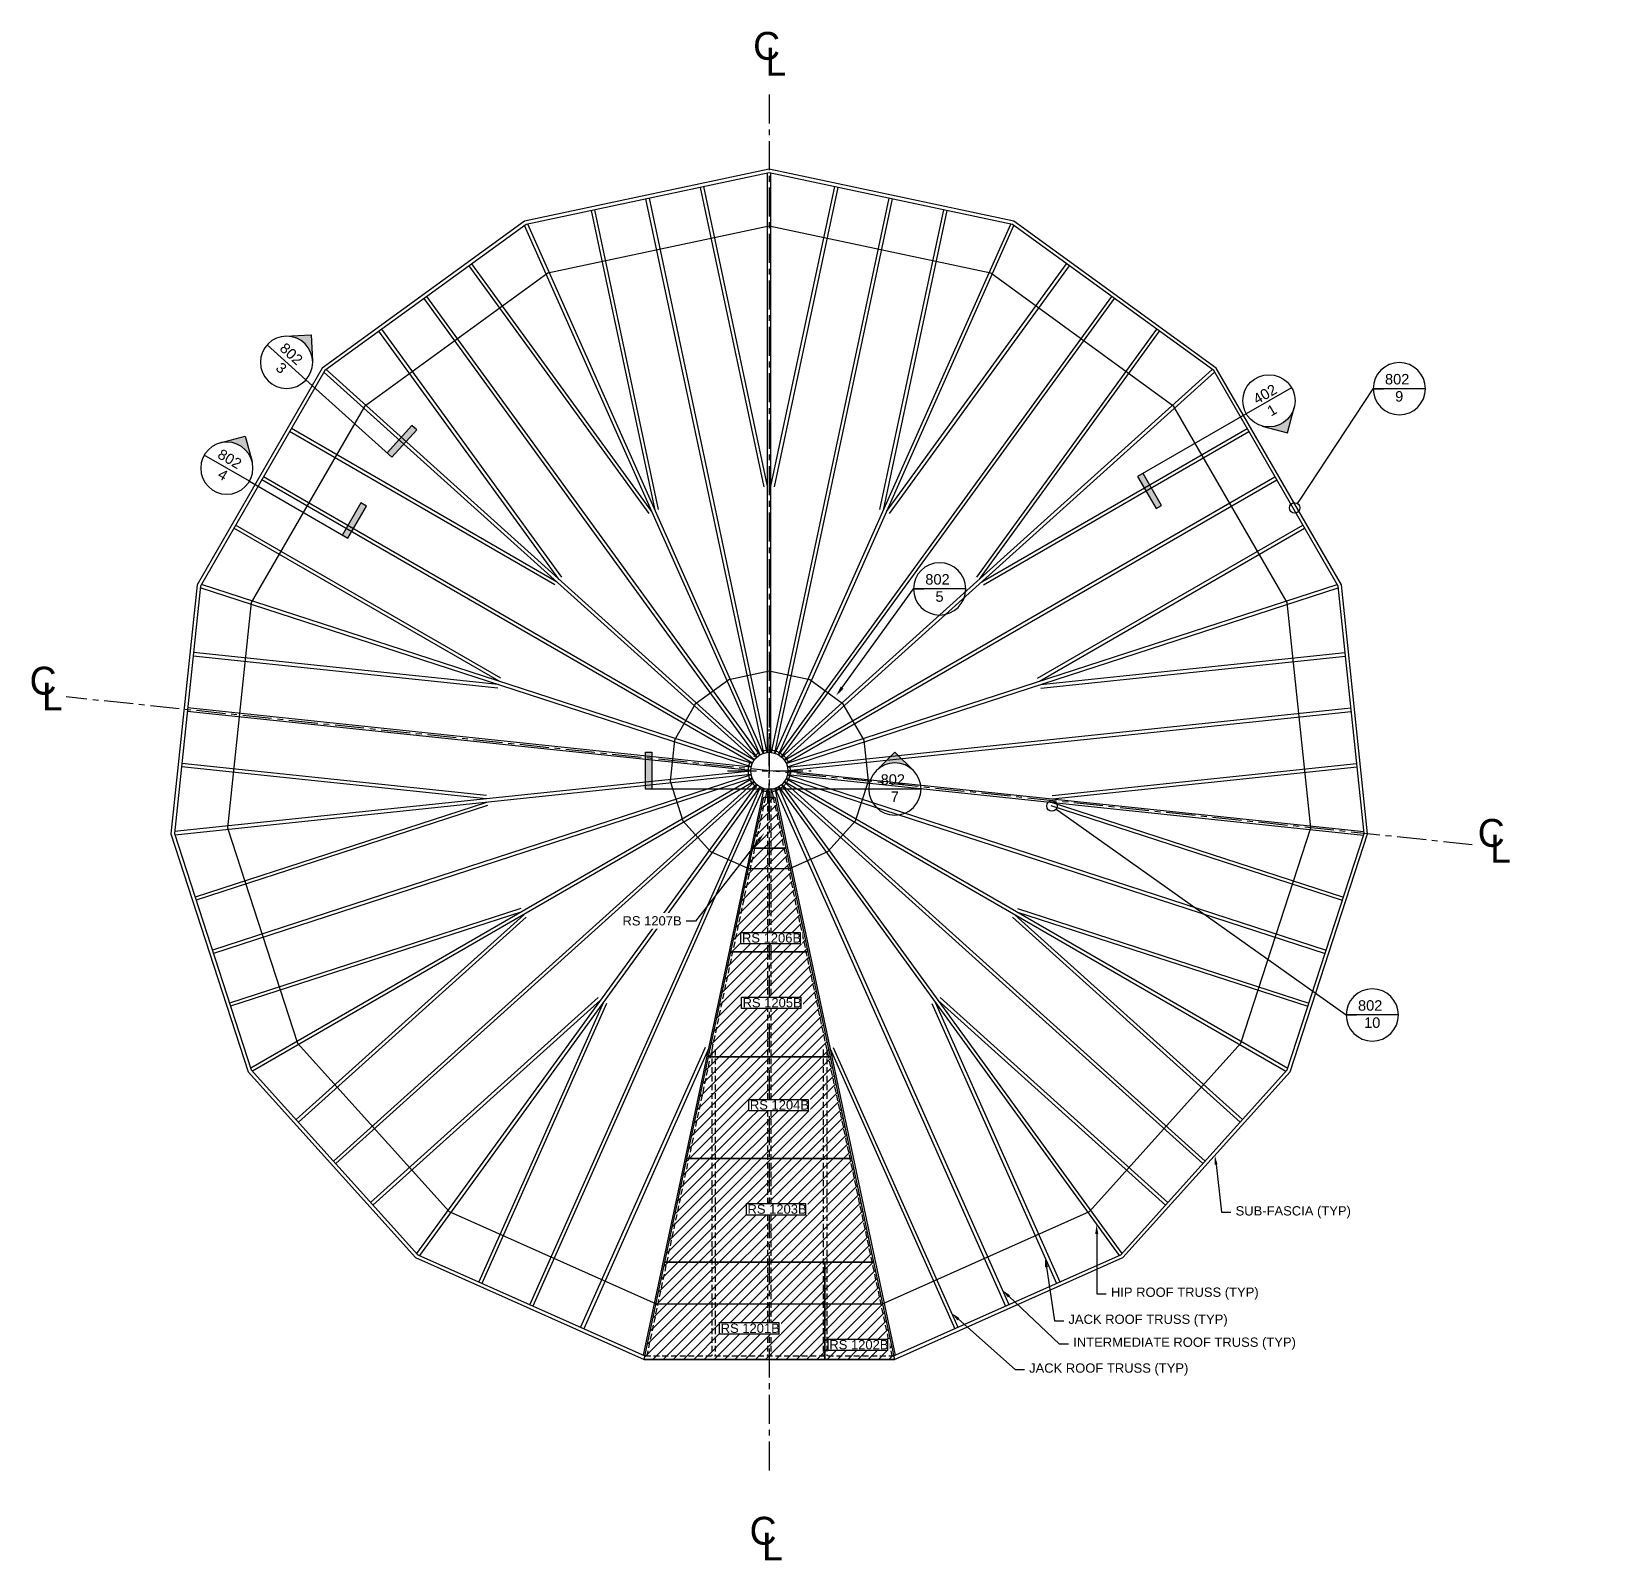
# Model space of a CAD drawing. Header units: inches. Extents: x -318 to 3012, y -921 to 1655.
# Drawn here: x -318 to 361, y -340 to 318 of the extents above; entities that cross this region are included whole.
import ezdxf
from ezdxf import colors
from ezdxf.entities.mleader import LeaderData, LeaderLine
from ezdxf.enums import TextEntityAlignment as Align
from ezdxf.math import Vec2, Vec3

# ---------------------------------------------------------------- set-up
doc = ezdxf.new("R2010")
doc.units = ezdxf.units.IN
doc.header["$LTSCALE"] = 10
doc.header["$MEASUREMENT"] = 0
doc.header["$PDMODE"] = 34
doc.header["$PDSIZE"] = 18
doc.linetypes.add('CENTER', pattern=[2, 1.25, -0.25, 0.25, -0.25])
doc.linetypes.add('HIDDEN', pattern=[0.375, 0.25, -0.125])
doc.layers.get('0').update_dxf_attribs({"linetype": 'CONTINUOUS'})
for name, color, linetype in [('A-BLUE', 5, 'CONTINUOUS'), ('A-TXT', 222, 'CONTINUOUS'), ('R-CENTER', 5, 'CENTER'), ('R-PERIM', 1, 'CONTINUOUS'), ('R-RF-HIP', 4, 'CONTINUOUS'), ('R-RF-INT', 212, 'CONTINUOUS'), ('R-RF-JACK', 1, 'CONTINUOUS'), ('S-ROOF', 45, 'CONTINUOUS')]:
    doc.layers.add(name, color=color, linetype=linetype)
doc.layers.add('VIEWPORT', color=14, linetype='CONTINUOUS', plot=False)
doc.styles.add('RomanS', font='arial.ttf')
doc.styles.add('Schedule-Header', font='GOTHIC.TTF')

# ---------------------------------------------------------------- blocks, each defined once
blk = doc.blocks.new('CENTERLINENOTE')
at = {"color": 5, "style": 'Schedule-Header'}
for s, p in [('C', (-8.45, -1.65)), ('L', (-3.11, -8.46))]:
    blk.add_text(s, height=12, dxfattribs=at).set_placement(p)
blk = doc.blocks.new('1200 2-0 ROOF SHEATHING')
at = {"layer": 'A-BLUE'}
h = blk.add_hatch(dxfattribs=at)
h.set_pattern_fill('ANSI31', color=256, scale=25)
h.paths.add_polyline_path([(24, -211.57), (-44.97, -211.57), (-53.88, -253.47), (24, -253.47)])
h.paths.add_polyline_path([(4.13, -237.63), (4.13, -242.59), (-21.39, -242.59), (-21.39, -237.63)], flags=0)
h.paths.add_polyline_path([(44.97, -211.57), (24, -211.57), (24, -253.47), (53.88, -253.47)])
h.paths.add_polyline_path([(50.94, -244.7), (50.94, -249.66), (25.42, -249.66), (25.42, -244.7)], flags=0)
h.paths.add_polyline_path([(35.48, -166.92), (-35.48, -166.92), (-44.97, -211.57), (24, -211.57), (44.97, -211.57)])
h.paths.add_polyline_path([(15.68, -191.28), (-9.83, -191.28), (-9.83, -186.32), (15.68, -186.32)], flags=16)
h.paths.add_polyline_path([(26.18, -123.15), (-26.17, -123.14), (-35.48, -166.92), (35.48, -166.92)])
h.paths.add_polyline_path([(-8.8, -146.43), (-8.8, -141.47), (16.71, -141.47), (16.71, -146.43)], flags=16)
h.paths.add_polyline_path([(16.57, -77.94), (-16.57, -77.94), (-26.17, -123.14), (26.18, -123.15)])
h.paths.add_polyline_path([(-11.95, -102.38), (-11.95, -97.42), (13.57, -97.42), (13.57, -102.38)], flags=16)
h.paths.add_polyline_path([(7.08, -33.32), (-7.08, -33.32), (-16.57, -77.94), (16.57, -77.94)])
h.paths.add_polyline_path([(13.31, -69.55), (13.31, -74.51), (-12.21, -74.51), (-12.21, -69.55)], flags=16)
h.paths.add_polyline_path([(2.4, -11.31), (-2.4, -11.31), (-7.08, -33.32), (7.08, -33.32)])
h.paths.add_polyline_path([(-21.39, -242.59), (4.13, -242.59), (4.13, -237.63), (-21.39, -237.63)], flags=16)
h.paths.add_polyline_path([(25.42, -249.66), (50.94, -249.66), (50.94, -244.7), (25.42, -244.7)], flags=16)
h.paths.add_polyline_path([(-9.83, -191.28), (15.68, -191.28), (15.68, -186.32), (-9.83, -186.32)], flags=16)
h.paths.add_polyline_path([(-8.8, -146.43), (16.71, -146.43), (16.71, -141.47), (-8.8, -141.47)], flags=16)
h.paths.add_polyline_path([(-11.95, -102.38), (13.57, -102.38), (13.57, -97.42), (-11.95, -97.42)], flags=16)
h.paths.add_polyline_path([(-12.21, -74.51), (13.31, -74.51), (13.31, -69.55), (-12.21, -69.55)], flags=16)
at = {"layer": 'S-ROOF'}
for points in [[(-2.4, -11.31), (2.4, -11.31), (7.08, -33.32), (-7.08, -33.32)], [(-16.57, -77.94), (-7.08, -33.32), (7.08, -33.32), (16.57, -77.94)], [(-26.17, -123.14), (-16.57, -77.94), (16.57, -77.94), (26.18, -123.15)], [(-35.48, -166.92), (-26.17, -123.14), (26.18, -123.15), (35.48, -166.92)], [(-44.97, -211.57), (-35.48, -166.92), (35.48, -166.92), (44.97, -211.57)], [(-53.88, -253.47), (-44.97, -211.57), (24, -211.57), (24, -253.47)], [(24, -253.47), (24, -211.57), (44.97, -211.57), (53.88, -253.47)]]:
    blk.add_lwpolyline(points, close=True, dxfattribs=at)
at = {"layer": 'A-TXT', "char_height": 4, "attachment_point": 1, "style": 'RomanS', "bg_fill": 3, "box_fill_scale": 1.125, "bg_fill_color": 256, "bg_fill_transparency": 0}
for s, insert in [('RS 1206B', (-11.75, -69.96)), ('RS 1205B', (-11.49, -97.83)), ('RS 1204B', (-8.34, -141.87)), ('RS 1203B', (-9.37, -186.73)), ('RS 1201B', (-20.93, -238.03)), ('RS 1202B', (25.89, -245.11))]:
    blk.add_mtext(s, dxfattribs=dict(at, insert=insert))
at = {"layer": 'A-TXT'}
for points in [[(-12.21, -69.55), (13.31, -69.55), (13.31, -74.51), (-12.21, -74.51)], [(-11.95, -97.42), (13.57, -97.42), (13.57, -102.38), (-11.95, -102.38)], [(-8.8, -141.47), (16.71, -141.47), (16.71, -146.43), (-8.8, -146.43)], [(-9.83, -186.32), (15.68, -186.32), (15.68, -191.28), (-9.83, -191.28)], [(-21.39, -237.63), (4.13, -237.63), (4.13, -242.59), (-21.39, -242.59)], [(25.42, -244.7), (50.94, -244.7), (50.94, -249.66), (25.42, -249.66)]]:
    blk.add_lwpolyline(points, close=True, dxfattribs=at)
blk = doc.blocks.new('*U149')
h = blk.add_hatch(color=256)
h.dxf.hatch_style = 1
h.paths.add_polyline_path([(-4.364, 0), (-4.477, 0), (-4.477, -0.663), (-4.364, -0.663)])
h = blk.add_hatch(color=256)
h.dxf.hatch_style = 1
h.paths.add_polyline_path([(0.331, -0.331, -0.414214), (-0.331, -0.331), (0, -0.663)])
blk.add_line((0.469, 0), (-0.469, 0))
for points in [[(-0.469, 0), (-4.477, 0), (-4.477, -0.663), (-4.364, -0.663), (-4.364, 0)], [(-0.331, -0.331), (0, -0.663), (0.331, -0.331)]]:
    blk.add_lwpolyline(points)
blk.add_circle((0, 0), 0.469)
at = {"style": 'RomanS', "flags": 4}
for tag, p in [('SHEET', (-0.002, 0.046)), ('VIEW', (-0.038, -0.265))]:
    blk.add_attdef(tag, text='', height=0.188, dxfattribs=at).set_placement(p, align=Align.CENTER)
blk = doc.blocks.new('*U151')
blk.add_line((0.469, 0), (-0.469, 0))
blk.add_circle((0, 0), 0.469)
at = {"style": 'RomanS', "flags": 4}
for tag, p in [('SHEET', (-0.002, 0.046)), ('VIEW', (-0.038, -0.265))]:
    blk.add_attdef(tag, text='', height=0.188, dxfattribs=at).set_placement(p, align=Align.CENTER)
blk = doc.blocks.new('*U158')
h = blk.add_hatch(color=256)
h.dxf.hatch_style = 1
h.paths.add_polyline_path([(-2.608, 0), (-2.722, 0), (-2.722, -0.663), (-2.608, -0.663)])
h = blk.add_hatch(color=256)
h.dxf.hatch_style = 1
h.paths.add_polyline_path([(0.331, -0.331, -0.414214), (-0.331, -0.331), (0, -0.663)])
blk.add_line((0.469, 0), (-0.469, 0))
for points in [[(-0.469, 0), (-2.722, 0), (-2.722, -0.663), (-2.608, -0.663), (-2.608, 0)], [(-0.331, -0.331), (0, -0.663), (0.331, -0.331)]]:
    blk.add_lwpolyline(points)
blk.add_circle((0, 0), 0.469)
at = {"style": 'RomanS', "flags": 4}
for tag, p in [('SHEET', (-0.002, 0.046)), ('VIEW', (-0.038, -0.265))]:
    blk.add_attdef(tag, text='', height=0.188, dxfattribs=at).set_placement(p, align=Align.CENTER)
blk = doc.blocks.new('*U156')
h = blk.add_hatch(color=256)
h.dxf.hatch_style = 1
h.paths.add_polyline_path([(2.432, 0), (2.546, 0), (2.546, -0.663), (2.432, -0.663)])
h = blk.add_hatch(color=256)
h.dxf.hatch_style = 1
h.paths.add_polyline_path([(0.331, -0.331, -0.414214), (-0.331, -0.331), (0, -0.663)])
blk.add_line((0.469, 0), (-0.469, 0))
for points in [[(0.469, 0), (2.546, 0), (2.546, -0.663), (2.432, -0.663), (2.432, 0)], [(-0.331, -0.331), (0, -0.663), (0.331, -0.331)]]:
    blk.add_lwpolyline(points)
blk.add_circle((0, 0), 0.469)
at = {"style": 'RomanS', "flags": 4}
for tag, p in [('SHEET', (-0.002, 0.046)), ('VIEW', (-0.038, -0.265))]:
    blk.add_attdef(tag, text='', height=0.188, dxfattribs=at).set_placement(p, align=Align.CENTER)
blk = doc.blocks.new('*U155')
h = blk.add_hatch(color=256)
h.dxf.hatch_style = 1
h.paths.add_polyline_path([(2.396, 0), (2.509, 0), (2.509, -0.663), (2.396, -0.663)])
h = blk.add_hatch(color=256)
h.dxf.hatch_style = 1
h.paths.add_polyline_path([(0.331, -0.331, -0.414214), (-0.331, -0.331), (0, -0.663)])
blk.add_line((0.469, 0), (-0.469, 0))
for points in [[(0.469, 0), (2.509, 0), (2.509, -0.663), (2.396, -0.663), (2.396, 0)], [(-0.331, -0.331), (0, -0.663), (0.331, -0.331)]]:
    blk.add_lwpolyline(points)
blk.add_circle((0, 0), 0.469)
at = {"style": 'RomanS', "flags": 4}
for tag, p in [('SHEET', (-0.002, 0.046)), ('VIEW', (-0.038, -0.265))]:
    blk.add_attdef(tag, text='', height=0.188, dxfattribs=at).set_placement(p, align=Align.CENTER)
blk = doc.blocks.new('_DotBlank')
at = {"color": 0, "linetype": 'ByBlock', "lineweight": -2}
blk.add_line((-0.5, 0), (-1, 0), dxfattribs=at)
blk.add_circle((0, 0), 0.5, dxfattribs=at)

msp = doc.modelspace()

# ---------------------------------------------------------------- linework, layer by layer
at = {"layer": 'A-BLUE', "linetype": 'HIDDEN'}
msp.add_lwpolyline([(-53.56, -251.97), (53.56, -251.97)], dxfattribs=at)
at = {"layer": 'R-CENTER'}
for p, q in [((0, 291.24), (0, -302.21)), ((302.8, -31.83), (-302.8, 31.83))]:
    msp.add_line(p, q, dxfattribs=at)
at = {"layer": 'R-CENTER', "color": 5}
msp.add_point((0, 0), dxfattribs=at)
at = {"layer": 'R-PERIM', "extrusion": (0.046733, 0.444765, 0.894427)}
for p, q in [((-139.95, 182.12), (-139.97, 181.95)), ((-174.73, -148.88), (-174.75, -149.05))]:
    msp.add_line(p, q, dxfattribs=at)
at = {"layer": 'R-PERIM'}
msp.add_lwpolyline([(137.89, -189.79), (203.17, -117.3), (233.31, -24.52), (223.11, 72.49), (174.34, 156.98), (95.42, 214.31), (0, 234.6), (-95.42, 214.31), (-174.34, 156.98), (-223.11, 72.49), (-233.31, -24.52), (-203.17, -117.3), (-137.89, -189.79), (-48.78, -229.47), (48.78, -229.47)], close=True, dxfattribs=at)
at = {"layer": 'R-RF-HIP'}
for p, q in [((-0.75, 7.96), (-0.75, 257.44)), ((0.75, 7.96), (0.75, 257.44)), ((-3.92, 6.97), (-105.4, 234.88)), ((-2.55, 7.58), (-104.02, 235.49)), ((2.55, 7.58), (104.02, 235.49)), ((3.92, 6.97), (105.4, 234.88)), ((-6.42, 4.77), (-191.82, 171.7)), ((-5.42, 5.89), (-190.81, 172.82)), ((5.42, 5.89), (190.81, 172.82)), ((6.42, 4.77), (191.82, 171.7)), ((-7.81, 1.75), (-245.07, 78.84)), ((-7.34, 3.17), (-244.61, 80.27)), ((7.34, 3.17), (244.61, 80.27)), ((7.81, 1.75), (245.07, 78.84)), ((-8, -0.09), (-256.11, -26.16)), ((-7.84, -1.58), (-255.95, -27.66)), ((-7.27, -3.33), (-223.32, -128.07)), ((-6.52, -4.63), (-222.57, -129.37)), ((-5.29, -6), (-151.93, -207.83)), ((5.29, -6), (151.93, -207.83)), ((6.52, -4.63), (222.57, -129.37)), ((7.27, -3.33), (223.32, -128.07)), ((7.84, -1.58), (255.95, -27.66)), ((8, -0.09), (256.11, -26.16)), ((-4.07, -6.88), (-150.71, -208.71)), ((-2.39, -7.63), (-54.26, -251.66)), ((-0.92, -7.95), (-1.64, -11.31)), ((0.92, -7.95), (1.64, -11.31)), ((2.39, -7.63), (54.26, -251.66)), ((4.07, -6.88), (150.71, -208.71))]:
    msp.add_line(p, q, dxfattribs=at)
at = {"layer": 'R-RF-HIP', "color": 5, "linetype": 'HIDDEN'}
for p, q in [((-1.64, -11.31), (-52.79, -251.97)), ((1.64, -11.31), (52.79, -251.97))]:
    msp.add_line(p, q, dxfattribs=at)
at = {"layer": 'R-RF-HIP'}
msp.add_lwpolyline([(53.88, -253.47), (152.31, -209.64), (224.41, -129.57), (257.71, -27.09), (246.45, 80.08), (192.57, 173.39), (105.4, 236.73), (0, 259.13), (-105.4, 236.73), (-192.57, 173.39), (-246.45, 80.08), (-257.71, -27.09), (-224.41, -129.57), (-152.31, -209.64), (-53.88, -253.47)], close=True, dxfattribs=at)
msp.add_lwpolyline([(53.56, -251.97), (151.41, -208.4), (223.09, -128.8), (256.19, -26.93), (244.99, 79.6), (191.43, 172.37), (104.77, 235.33), (0, 257.6), (-104.77, 235.33), (-191.43, 172.37), (-244.99, 79.6), (-256.19, -26.93), (-223.09, -128.8), (-151.41, -208.4), (-53.56, -251.97)], dxfattribs=at)
msp.add_circle((0, 0), 8, dxfattribs=at)
at = {"layer": 'R-RF-INT'}
for p, q in [((-2.39, 7.63), (-53.12, 246.31)), ((-0.92, 7.95), (-51.65, 246.62)), ((0.92, 7.95), (51.65, 246.62)), ((2.39, 7.63), (53.12, 246.31)), ((-4.07, 6.88), (-147.5, 204.29)), ((4.07, 6.88), (147.5, 204.29)), ((-5.29, 6), (-148.71, 203.41)), ((5.29, 6), (148.71, 203.41)), ((-7.27, 3.33), (-218.59, 125.34)), ((-6.52, 4.63), (-217.84, 126.63)), ((6.52, 4.63), (217.84, 126.63)), ((7.27, 3.33), (218.59, 125.34)), ((-8, 0.09), (-250.67, 25.59)), ((-7.84, 1.58), (-250.51, 27.08)), ((7.84, 1.58), (250.51, 27.08)), ((8, 0.09), (250.67, 25.59)), ((-7.81, -1.75), (-239.87, -77.15)), ((-7.34, -3.17), (-239.41, -78.58)), ((-6.42, -4.77), (-187.75, -168.04)), ((-5.42, -5.89), (-186.75, -169.16)), ((5.42, -5.89), (186.75, -169.16)), ((6.42, -4.77), (187.75, -168.04)), ((7.34, -3.17), (239.41, -78.58)), ((7.81, -1.75), (239.87, -77.15)), ((-3.92, -6.97), (-103.17, -229.88)), ((-2.55, -7.58), (-101.8, -230.49)), ((-0.75, -7.96), (-0.75, -11.31)), ((0.75, -7.96), (0.75, -11.31)), ((2.55, -7.58), (101.8, -230.49)), ((3.92, -6.97), (103.17, -229.88))]:
    msp.add_line(p, q, dxfattribs=at)
at = {"layer": 'R-RF-INT', "color": 5, "linetype": 'HIDDEN'}
for p, q in [((-0.75, -11.31), (-0.75, -251.97)), ((0.75, -11.31), (0.75, -251.97))]:
    msp.add_line(p, q, dxfattribs=at)
at = {"layer": 'R-RF-JACK'}
for p, q in [((-2.22, 122.26), (-29.65, 251.3)), ((-0.75, 122.57), (-28.18, 251.61)), ((0.75, 122.57), (28.18, 251.61)), ((2.22, 122.26), (29.65, 251.3)), ((-49.17, 112.28), (-76.6, 241.32)), ((-47.7, 112.59), (-75.13, 241.63)), ((47.7, 112.59), (75.13, 241.63)), ((49.17, 112.28), (76.6, 241.32)), ((-51.75, 110.79), (-129.29, 217.51)), ((-50.54, 111.67), (-128.08, 218.4)), ((50.54, 111.67), (128.08, 218.4)), ((51.75, 110.79), (129.29, 217.51)), ((-89.37, 83.45), (-166.91, 190.18)), ((89.37, 83.45), (166.91, 190.18)), ((-90.58, 82.57), (-168.13, 189.3)), ((90.58, 82.57), (168.13, 189.3)), ((-92.34, 80.16), (-206.59, 146.12)), ((-91.59, 81.46), (-205.84, 147.42)), ((91.59, 81.46), (205.84, 147.42)), ((92.34, 80.16), (206.59, 146.12)), ((-116.34, 38.59), (-230.59, 104.55)), ((-115.59, 39.89), (-229.84, 105.85)), ((115.59, 39.89), (229.84, 105.85)), ((116.34, 38.59), (230.59, 104.55)), ((-116.96, 35.67), (-248.16, 49.46)), ((-116.8, 37.16), (-248, 50.95)), ((116.8, 37.16), (248, 50.95)), ((116.96, 35.67), (248.16, 49.46)), ((-121.98, -12.07), (-253.18, 1.72)), ((-121.82, -10.57), (-253.02, 3.22)), ((121.82, -10.57), (253.02, 3.22)), ((121.98, -12.07), (253.18, 1.72)), ((-121.82, -13.56), (-247.29, -54.32)), ((121.82, -13.56), (247.29, -54.32)), ((-121.36, -14.98), (-246.82, -55.75)), ((121.36, -14.98), (246.82, -55.75)), ((-106.99, -59.21), (-232.45, -99.97)), ((-106.52, -60.64), (-231.99, -101.4)), ((106.52, -60.64), (231.99, -101.4)), ((106.99, -59.21), (232.45, -99.97)), ((-105.77, -61.93), (-203.81, -150.21)), ((-104.77, -63.05), (-202.81, -151.32)), ((104.77, -63.05), (202.81, -151.32)), ((105.77, -61.93), (203.81, -150.21)), ((-73.65, -97.61), (-171.69, -185.88)), ((-72.65, -98.72), (-170.69, -186.99)), ((-71.44, -99.6), (-125.1, -220.12)), ((-70.07, -100.21), (-123.73, -220.73)), ((70.07, -100.21), (123.73, -220.73)), ((71.44, -99.6), (125.1, -220.12)), ((72.65, -98.72), (170.69, -186.99)), ((73.65, -97.61), (171.69, -185.88)), ((-27.59, -119.12), (-81.25, -239.64)), ((-26.22, -119.74), (-79.87, -240.25)), ((26.22, -119.74), (79.87, -240.25)), ((27.59, -119.12), (81.25, -239.64))]:
    msp.add_line(p, q, dxfattribs=at)
at = {"layer": 'R-RF-JACK', "color": 5, "linetype": 'HIDDEN'}
for p, q in [((-24.75, -120.05), (-24.75, -251.97)), ((-23.25, -120.05), (-23.25, -251.97)), ((23.25, -120.05), (23.25, -251.97)), ((24.75, -120.05), (24.75, -251.97))]:
    msp.add_line(p, q, dxfattribs=at)

# ---------------------------------------------------------------- block references
at = {"layer": 'R-CENTER'}
for p in [(1.52, 307.88), (-310.14, 34.5), (313.63, -31.06), (0, -331.59)]:
    msp.add_blockref('CENTERLINENOTE', p, dxfattribs=at)
at = {"layer": 'VIEWPORT'}
ref = msp.add_blockref('*U156', (-207.91, 175.95, -18.29), dxfattribs=dict(at, xscale=-24.00000023601925, yscale=24.00000023601927, zscale=24.00000023601927, rotation=138.0000000000001))
ref.add_attrib('SHEET', '3', dxfattribs={"layer": '0', "height": 4.5, "rotation": 318, "style": 'RomanS'}).set_placement((-211.65, 171.84, -18.29), align=Align.CENTER)
ref.add_attrib('VIEW', '802', dxfattribs={"layer": '0', "height": 4.5, "rotation": 318, "style": 'RomanS'}).set_placement((-207.35, 177.93, -18.29), align=Align.CENTER)
ref = msp.add_blockref('*U158', (215.24, 159.37, -18.29), dxfattribs=dict(at, xscale=24.00000023601928, yscale=24.00000023601928, zscale=24.00000023601928, rotation=30.0000846026367))
ref.add_attrib('SHEET', '402', dxfattribs={"layer": '0', "height": 4.5, "rotation": 30.00008, "style": 'RomanS'}).set_placement((214.65, 160.31, -18.29), align=Align.CENTER)
ref.add_attrib('VIEW', '1', dxfattribs={"layer": '0', "height": 4.5, "rotation": 30.00008, "style": 'RomanS'}).set_placement((217.63, 153.4, -18.29), align=Align.CENTER)
ref = msp.add_blockref('*U151', (271.38, 164.58, -18.29), dxfattribs=dict(at, xscale=-24.00000023601925, yscale=24.00000023601927, zscale=24.00000023601927, rotation=180))
ref.add_attrib('SHEET', '9', dxfattribs={"layer": '0', "height": 4.5, "style": 'RomanS'}).set_placement((271.34, 159.03, -18.29), align=Align.CENTER)
ref.add_attrib('VIEW', '802', dxfattribs={"layer": '0', "height": 4.5, "style": 'RomanS'}).set_placement((270.47, 166.43, -18.29), align=Align.CENTER)
ref = msp.add_blockref('*U155', (-233.64, 130.36, -18.29), dxfattribs=dict(at, xscale=-24.00000023601925, yscale=24.00000023601928, zscale=24.00000023601927, rotation=150))
ref.add_attrib('SHEET', '4', dxfattribs={"layer": '0', "height": 4.5, "rotation": 330, "style": 'RomanS'}).set_placement((-236.45, 125.57, -18.29), align=Align.CENTER)
ref.add_attrib('VIEW', '802', dxfattribs={"layer": '0', "height": 4.5, "rotation": 330, "style": 'RomanS'}).set_placement((-233.51, 132.41, -18.29), align=Align.CENTER)
ref = msp.add_blockref('*U151', (73.38, 78.37, -18.29), dxfattribs=dict(at, xscale=-24.00000023601925, yscale=24.00000023601927, zscale=24.00000023601927, rotation=180))
ref.add_attrib('SHEET', '5', dxfattribs={"layer": '0', "height": 4.5, "style": 'RomanS'}).set_placement((73.34, 72.82, -18.29), align=Align.CENTER)
ref.add_attrib('VIEW', '802', dxfattribs={"layer": '0', "height": 4.5, "style": 'RomanS'}).set_placement((72.47, 80.22, -18.29), align=Align.CENTER)
ref = msp.add_blockref('*U149', (54.13, -7.82, -18.29), dxfattribs=dict(at, xscale=-24.00000023601925, yscale=24.00000023601927, zscale=24.00000023601927, rotation=180))
ref.add_attrib('SHEET', '7', dxfattribs={"layer": '0', "height": 4.5, "style": 'RomanS'}).set_placement((54.09, -13.38, -18.29), align=Align.CENTER)
ref.add_attrib('VIEW', '802', dxfattribs={"layer": '0', "height": 4.5, "style": 'RomanS'}).set_placement((53.22, -5.98, -18.29), align=Align.CENTER)
ref = msp.add_blockref('*U151', (259.76, -105.12, -18.29), dxfattribs=dict(at, xscale=-24.00000023601925, yscale=24.00000023601927, zscale=24.00000023601927, rotation=180))
ref.add_attrib('SHEET', '10', dxfattribs={"layer": '0', "height": 4.5, "style": 'RomanS'}).set_placement((259.72, -110.68, -18.29), align=Align.CENTER)
ref.add_attrib('VIEW', '802', dxfattribs={"layer": '0', "height": 4.5, "style": 'RomanS'}).set_placement((258.85, -103.28, -18.29), align=Align.CENTER)

# ---------------------------------------------------------------- leaders
at = {"layer": 'A-TXT'}
ml = msp.add_multileader_mtext('Standard', dxfattribs=at)
ml.set_content('', color=256, style='RomanS')
ml.set_leader_properties()
ml.set_arrow_properties(name='DOTBLANK')
ml.build(insert=Vec2(0, 0))
ml.multileader.update_dxf_attribs({"text_right_attachment_type": 3, "dogleg_length": 0.0938, "arrow_head_size": 4.5})
ctx = ml.context
ctx.base_point, ctx.char_height, ctx.arrow_head_size, ctx.landing_gap_size, ctx.plane_origin = Vec3(264.63, 164.58, -18.29), 4.5, 4.5, 96, Vec3(226.32, 113.24, -18.29)
ctx.right_attachment = 3
notes = []
notes.append((ctx, [(0, (1, 1, 0), (260.13, 164.58, -18.29), (1, 0), 4.5, [(0, [(226.32, 113.24, -18.29)], 0, [])])]))
ctx.mtext.insert, ctx.mtext.flow_direction = Vec3(360.63, 166.83, -18.29), 5
ml = msp.add_multileader_mtext('Standard', dxfattribs=at)
ml.set_content('', color=256, style='RomanS')
ml.set_leader_properties()
ml.build(insert=Vec2(0, 0))
ml.multileader.update_dxf_attribs({"text_right_attachment_type": 3, "dogleg_length": 0.0938, "arrow_head_size": 4.5})
ctx = ml.context
ctx.base_point, ctx.char_height, ctx.arrow_head_size, ctx.landing_gap_size, ctx.plane_origin = Vec3(66.63, 78.37, -18.29), 4.5, 4.5, 96, Vec3(28.32, 27.03, -18.29)
ctx.right_attachment = 3
notes.append((ctx, [(0, (1, 1, 0), (62.13, 78.37, -18.29), (1, 0), 4.5, [(0, [(28.71, 32.21, -18.29)], 0, [])])]))
ctx.mtext.insert, ctx.mtext.flow_direction = Vec3(162.63, 80.62, -18.29), 5
ml = msp.add_multileader_mtext('Standard', dxfattribs=at)
ml.set_content('', color=256, style='RomanS')
ml.set_leader_properties()
ml.set_arrow_properties(name='DOTBLANK')
ml.build(insert=Vec2(0, 0))
ml.multileader.update_dxf_attribs({"text_right_attachment_type": 3, "dogleg_length": 0.0938, "arrow_head_size": 4.5})
ctx = ml.context
ctx.base_point, ctx.char_height, ctx.arrow_head_size, ctx.landing_gap_size, ctx.plane_origin = Vec3(253.01, -105.12, -18.29), 4.5, 4.5, 96, Vec3(214.7, -156.46, -18.29)
ctx.right_attachment = 3
notes.append((ctx, [(0, (1, 1, 0), (248.51, -105.12, -18.29), (1, 0), 4.5, [(0, [(121.77, -15.12, -18.29)], 0, [])])]))
ctx.mtext.insert, ctx.mtext.flow_direction = Vec3(349.01, -102.87, -18.29), 5
ml = msp.add_multileader_mtext('Standard', dxfattribs=at)
ml.set_content('\\A1;SUB-FASCIA (TYP)', color=256, style='RomanS')
ml.set_leader_properties()
ml.build(insert=Vec2(0, 0))
ml.multileader.update_dxf_attribs({"text_right_attachment_type": 3, "dogleg_length": 4})
ctx = ml.context
ctx.base_point, ctx.plane_origin = Vec3(198.87, -190.07), Vec3(188.38, -165.84)
ctx.right_attachment = 3
notes.append((ctx, [(0, (1, 1, 0), (194.87, -190.07), (1, 0), 4, [(0, [(191.97, -165.6)], 0, [])])]))
ctx.mtext.insert, ctx.mtext.flow_direction = Vec3(200.87, -187.48), 5
ml = msp.add_multileader_mtext('Standard', dxfattribs=at)
ml.set_content('\\A1;HIP ROOF TRUSS (TYP)', color=256, style='RomanS')
ml.set_leader_properties()
ml.build(insert=Vec2(0, 0))
ml.multileader.update_dxf_attribs({"text_right_attachment_type": 3, "dogleg_length": 4})
ctx = ml.context
ctx.base_point, ctx.plane_origin = Vec3(145.17, -225.17), Vec3(134.68, -200.95)
ctx.right_attachment = 3
notes.append((ctx, [(0, (1, 1, 0), (141.17, -225.17), (1, 0), 4, [(0, [(141.03, -195.39)], 0, [])])]))
ctx.mtext.insert, ctx.mtext.flow_direction = Vec3(147.17, -222.51), 5
ml = msp.add_multileader_mtext('Standard', dxfattribs=at)
ml.set_content('JACK ROOF TRUSS (TYP)', color=256, style='RomanS')
ml.set_leader_properties()
ml.build(insert=Vec2(0, 0))
ml.multileader.update_dxf_attribs({"text_right_attachment_type": 3, "dogleg_length": 4})
ctx = ml.context
ctx.base_point, ctx.plane_origin = Vec3(126.86, -236.83), Vec3(116.98, -214.87)
ctx.right_attachment = 3
notes.append((ctx, [(0, (1, 1, 0), (122.86, -236.83), (1, 0), 4, [(0, [(118.86, -209.81)], 0, [])])]))
ctx.mtext.insert, ctx.mtext.flow_direction = Vec3(128.86, -234.16), 5
ml = msp.add_multileader_mtext('Standard', dxfattribs=at)
ml.set_content('INTERMEDIATE ROOF TRUSS (TYP)', color=256, style='RomanS')
ml.set_leader_properties()
ml.build(insert=Vec2(0, 0))
ml.multileader.update_dxf_attribs({"text_right_attachment_type": 3, "dogleg_length": 4})
ctx = ml.context
ctx.base_point, ctx.plane_origin = Vec3(128.93, -246.71), Vec3(102.36, -230.92)
ctx.right_attachment = 3
notes.append((ctx, [(0, (1, 1, 0), (124.93, -246.71), (1, 0), 4, [(0, [(100.36, -223.57)], 0, [])])]))
ctx.mtext.insert, ctx.mtext.flow_direction = Vec3(130.93, -244.04), 5
ml = msp.add_multileader_mtext('Standard', dxfattribs=at)
ml.set_content('JACK ROOF TRUSS (TYP)', color=256, style='RomanS')
ml.set_leader_properties()
ml.build(insert=Vec2(0, 0))
ml.multileader.update_dxf_attribs({"text_right_attachment_type": 3, "dogleg_length": 4})
ctx = ml.context
ctx.base_point, ctx.plane_origin = Vec3(109.92, -257.78), Vec3(81.79, -241.6)
ctx.right_attachment = 3
notes.append((ctx, [(0, (1, 1, 0), (105.92, -257.78), (1, 0), 4, [(0, [(78.51, -233.5)], 0, [])])]))
ctx.mtext.insert, ctx.mtext.flow_direction = Vec3(111.92, -255.19), 5
for ctx, leaders in notes:
    for number, flags, end, landing, length, lines in leaders:
        leader = LeaderData()
        leader.index, (leader.has_last_leader_line, leader.has_dogleg_vector, leader.attachment_direction) = number, flags
        leader.last_leader_point, leader.dogleg_vector, leader.dogleg_length = Vec3(end), Vec3(landing), length
        for number, points, colour, breaks in lines:
            line = LeaderLine()
            line.index, line.vertices, line.color, line.breaks = number, Vec3.list(points), colors.encode_raw_color(colour), breaks
            leader.lines.append(line)
        ctx.leaders.append(leader)

# ---------------------------------------------------------------- next in the draw order: block references
msp.add_blockref('1200 2-0 ROOF SHEATHING', (0, 0))

# ---------------------------------------------------------------- next in the draw order: linework, layer by layer
at = {"layer": 'A-BLUE'}
msp.add_lwpolyline([(31.91, 28.73), (17.46, 39.23), (0, 42.94), (-17.46, 39.23), (-31.91, 28.73), (-40.84, 13.27), (-42.7, -4.49), (-37.19, -21.47), (-25.24, -34.74), (-8.93, -42), (8.93, -42), (25.24, -34.74), (37.19, -21.47), (42.7, -4.49), (40.84, 13.27)], close=True, dxfattribs=at)

# ---------------------------------------------------------------- next in the draw order: leaders
at = {"layer": 'A-TXT'}
ml = msp.add_multileader_mtext('Standard', dxfattribs=at)
ml.set_content('RS 1207B', color=256, style='RomanS')
ml.set_leader_properties()
ml.build(insert=Vec2(0, 0))
ml.multileader.update_dxf_attribs({"has_text_frame": 1, "text_right_attachment_type": 3, "dogleg_length": 4})
ctx = ml.context
ctx.base_point, ctx.plane_origin = Vec3(-64.48, -64.62), Vec3(-2.24, -26.87)
ctx.right_attachment, ctx.text_align_type = 3, 2
notes = []
notes.append((ctx, [(0, (1, 1, 0), (-31.75, -64.69), (-1, 0), 4, [(0, [(-2.24, -26.87)], 0, [])])]))
ctx.mtext.insert, ctx.mtext.alignment, ctx.mtext.flow_direction = Vec3(-37.75, -62.58), 3, 5
ctx.mtext.has_bg_fill, ctx.mtext.bg_color, ctx.mtext.bg_scale_factor, ctx.mtext.bg_transparency, ctx.mtext.use_window_bg_color = 1, -1073741824, 1.35, 0, 1
for ctx, leaders in notes:
    for number, flags, end, landing, length, lines in leaders:
        leader = LeaderData()
        leader.index, (leader.has_last_leader_line, leader.has_dogleg_vector, leader.attachment_direction) = number, flags
        leader.last_leader_point, leader.dogleg_vector, leader.dogleg_length = Vec3(end), Vec3(landing), length
        for number, points, colour, breaks in lines:
            line = LeaderLine()
            line.index, line.vertices, line.color, line.breaks = number, Vec3.list(points), colors.encode_raw_color(colour), breaks
            leader.lines.append(line)
        ctx.leaders.append(leader)

doc.saveas('drawing.dxf')
